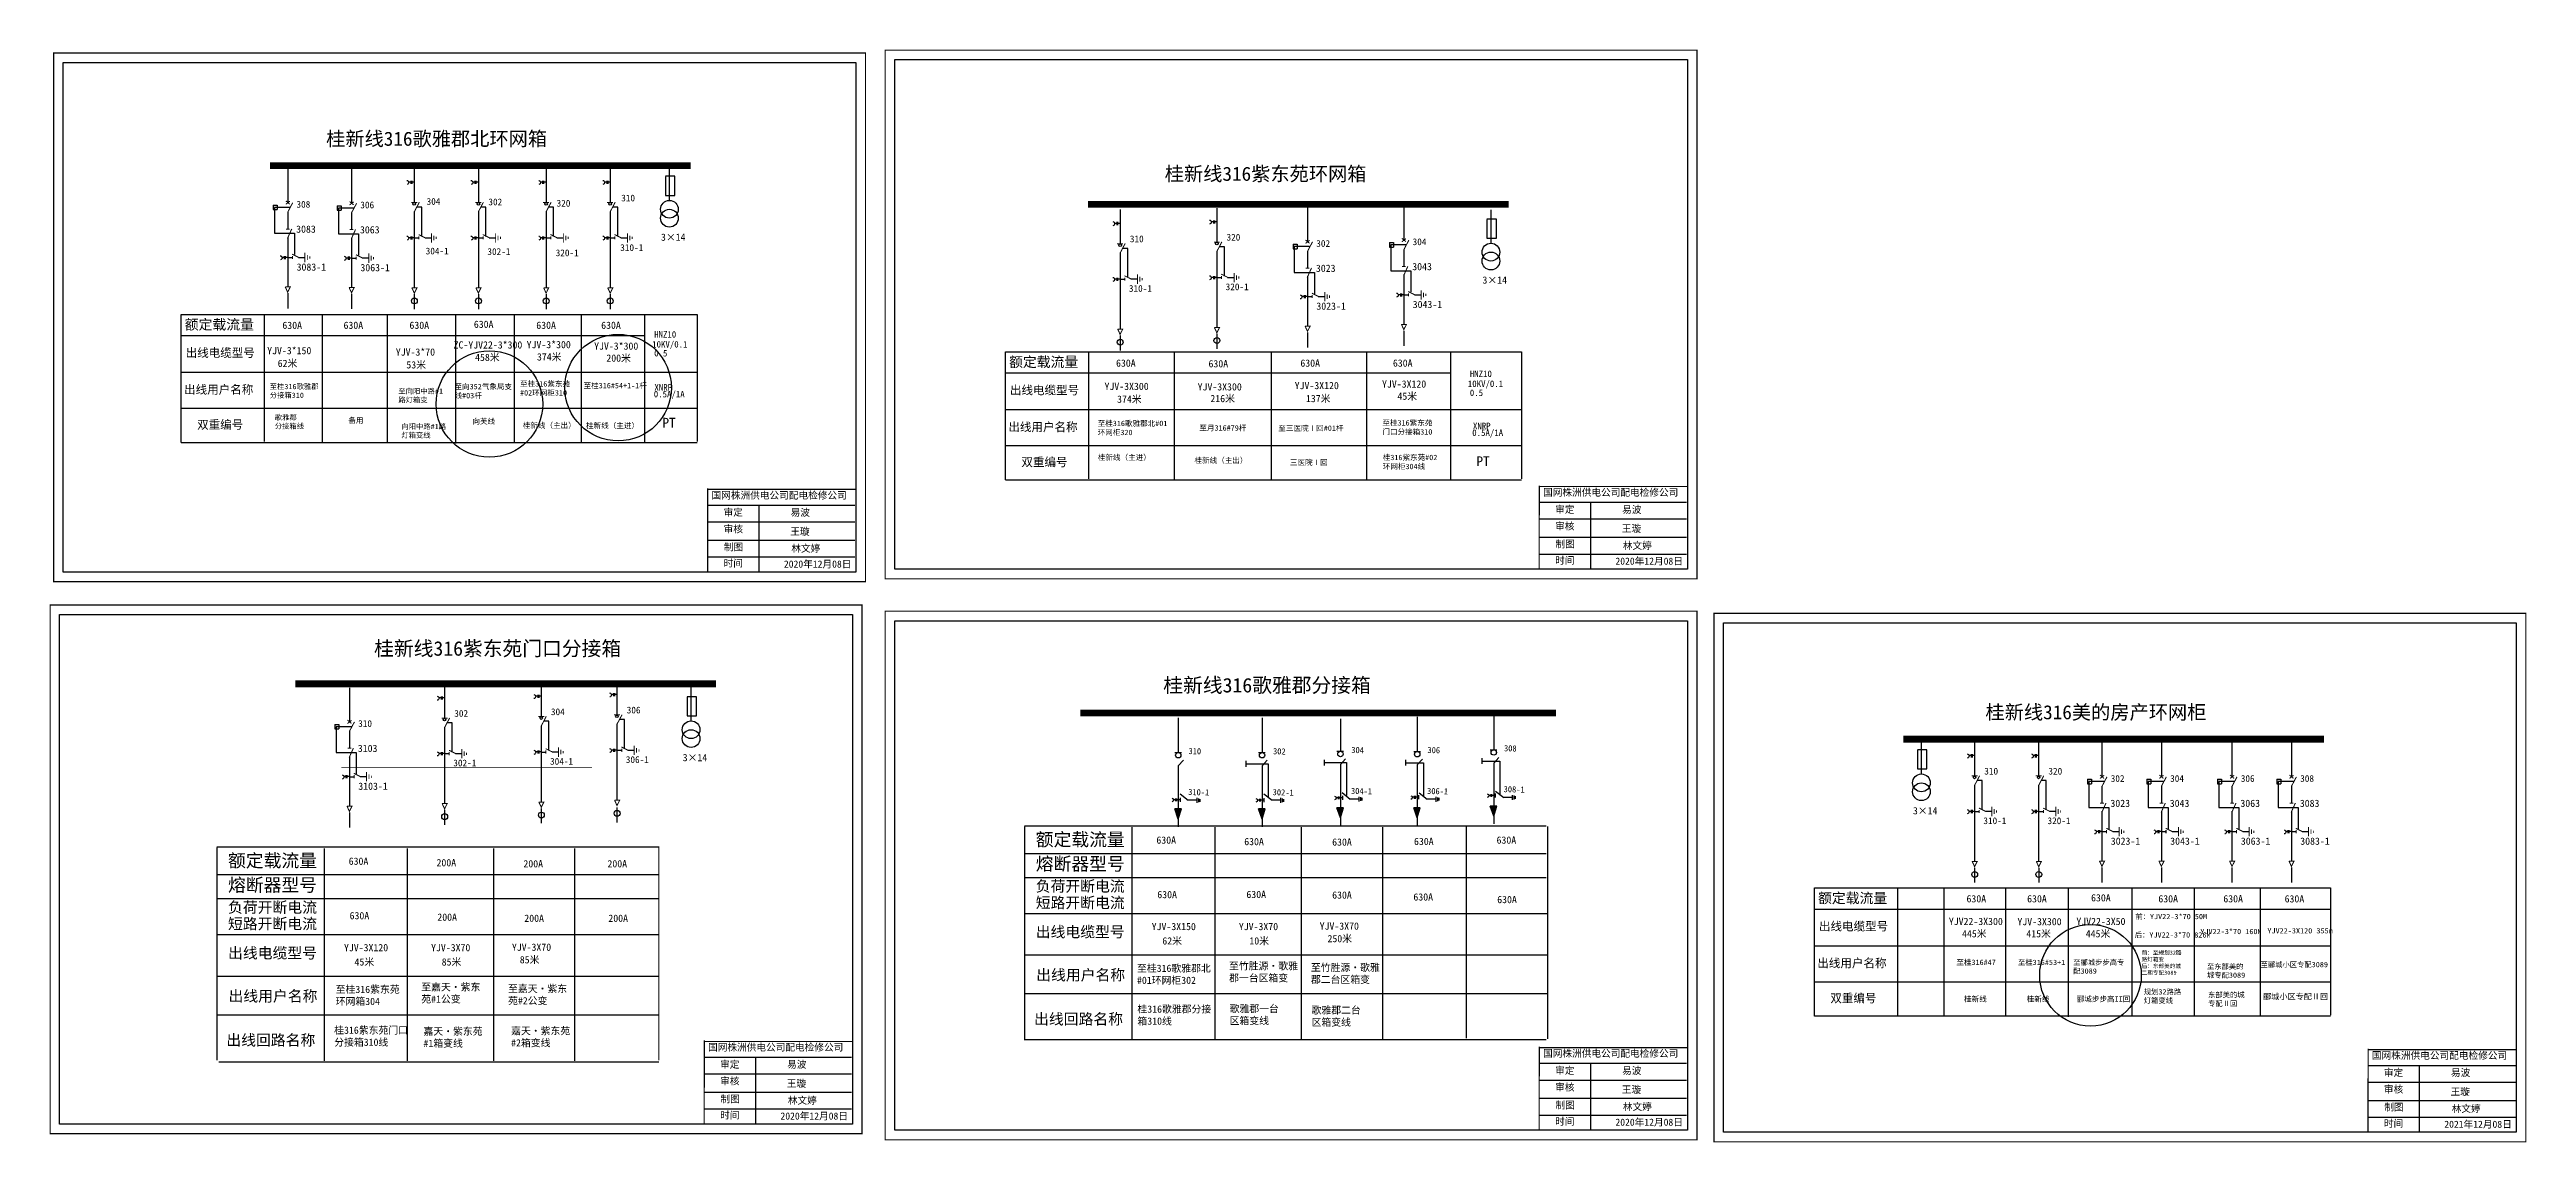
# Model space of a CAD drawing. Header units: millimetres. Extents: x 864 to 1246, y 1723 to 1892.
import ezdxf

# ---------------------------------------------------------------- set-up
doc = ezdxf.new("R2010")
doc.units = ezdxf.units.MM
doc.linetypes.add('ACAD_ISO02W100', pattern=[15, 12, -3])
doc.linetypes.add('CENTER', pattern=[50.8, 31.75, -6.35, 6.35, -6.35])
doc.layers.add('2', color=7, linetype='Continuous')
doc.styles.add('_txtstyle_20.00_0_0', font='simsun.ttc', dxfattribs={"height": 20})
doc.styles.add('_txtstyle_24.89_0_0', font='simsun.ttc', dxfattribs={"height": 24.88541})
doc.styles.add('HZ', font='')
doc.styles.add('字体', font='simkai_0.ttf', dxfattribs={"height": 2.5})
doc.styles.add('楷体_GB2312_txtstyle_1.09_0_0', font='simkai_0.ttf', dxfattribs={"height": 1.0944})
doc.styles.get('HZ').set_extended_font_data('SimSun')

msp = doc.modelspace()

# ---------------------------------------------------------------- texts
for s, height, p in [('308', 1.045, (901.68, 1867.71)), ('306', 1.045, (911.55, 1867.62)), ('304', 1.045, (921.79, 1868.16)), ('302', 1.045, (931.34, 1868.09)), ('320', 1.045, (941.88, 1867.88)), ('310', 1.045, (951.87, 1868.69)), ('3083', 1.115, (901.63, 1863.85)), ('3063', 1.115, (911.49, 1863.75)), ('304-1', 1.045, (921.65, 1860.5)), ('302-1', 1.045, (931.19, 1860.42)), ('320-1', 1.045, (941.74, 1860.22)), ('310-1', 1.045, (951.72, 1861.03)), ('310', 1.045, (1030.48, 1862.38)), ('320', 1.045, (1045.42, 1862.63)), ('302', 1.045, (1059.29, 1861.67)), ('304', 1.045, (1074.18, 1861.93)), ('3083-1', 1.115, (901.7, 1857.99)), ('3063-1', 1.115, (911.56, 1857.9)), ('3023', 1.115, (1059.23, 1857.8)), ('3043', 1.115, (1074.12, 1858.06)), ('310-1', 1.045, (1030.33, 1854.72)), ('320-1', 1.045, (1045.28, 1854.97)), ('3023-1', 1.115, (1059.3, 1851.95)), ('3043-1', 1.115, (1074.19, 1852.21)), ('10KV/0.1', 1.003, (956.65, 1846.11)), ('0.5', 1.003, (956.96, 1844.73)), ('HNZ10', 1.003, (956.96, 1847.64)), ('HNZ10', 1.003, (1083.02, 1841.54)), ('0.5A/1A', 1.003, (956.9, 1838.4)), ('XNRP', 1.003, (957, 1839.45)), ('10KV/0.1', 1.003, (1082.71, 1840.01)), ('0.5', 1.003, (1083.02, 1838.62)), ('XNRP', 1.003, (1083.5, 1833.49)), ('0.5A/1A', 1.003, (1083.39, 1832.44)), ('310', 1.045, (911.22, 1787.47)), ('302', 1.045, (926.07, 1789.04)), ('304', 1.045, (941.01, 1789.29)), ('306', 1.045, (952.72, 1789.56)), ('3103', 1.115, (911.16, 1783.6)), ('302-1', 1.045, (925.92, 1781.38)), ('304-1', 1.045, (940.87, 1781.63)), ('306-1', 1.045, (952.58, 1781.9)), ('3103-1', 1.115, (911.23, 1777.75))]:
    msp.add_text(s, height=height).set_placement(p)
at = {"style": 'HZ'}
for s, height, p in [('额定载流量', 1.568, (884.41, 1848.88)), ('出线电缆型号', 1.307, (884.55, 1844.64)), ('额定载流量', 1.568, (1011.8, 1843.1)), ('出线用户名称', 1.307, (884.31, 1838.95)), ('出线电缆型号', 1.307, (1011.94, 1838.86)), ('双重编号', 1.307, (886.32, 1833.53)), ('PT', 1.505, (958.24, 1833.74)), ('出线用户名称', 1.307, (1011.7, 1833.17)), ('双重编号', 1.307, (1013.71, 1827.75)), ('PT', 1.505, (1084.04, 1827.78)), ('额定载流量', 1.568, (1136.83, 1760.24)), ('出线电缆型号', 1.307, (1136.97, 1756)), ('出线用户名称', 1.307, (1136.72, 1750.31)), ('双重编号', 1.307, (1138.73, 1744.89))]:
    msp.add_text(s, height=height, dxfattribs=at).set_placement(p)
at = {"linetype": 'Continuous'}
for s, height, p in [('310', 1.045, (1162.53, 1780.11)), ('320', 1.045, (1172.44, 1780.11)), ('3023', 1.115, (1182.02, 1775.11)), ('302', 1.045, (1182.07, 1778.98)), ('3043', 1.115, (1191.19, 1775.11)), ('304', 1.045, (1191.25, 1778.98)), ('3063', 1.115, (1202.11, 1775.11)), ('306', 1.045, (1202.17, 1778.98)), ('3083', 1.115, (1211.29, 1775.11)), ('308', 1.045, (1211.35, 1778.98)), ('310-1', 1.045, (1162.39, 1772.45)), ('320-1', 1.045, (1172.3, 1772.45)), ('3023-1', 1.115, (1182.08, 1769.26)), ('3043-1', 1.115, (1191.26, 1769.26)), ('3063-1', 1.115, (1202.18, 1769.26)), ('3083-1', 1.115, (1211.36, 1769.26))]:
    msp.add_text(s, height=height, dxfattribs=at).set_placement(p)
at = {"color": 0, "style": 'HZ'}
for s, height, p in [('额定载流量', 2.016, (1015.93, 1769.07)), ('额定载流量', 2.016, (891.1, 1765.81)), ('熔断器型号', 2.016, (1015.93, 1765.3)), ('熔断器型号', 2.016, (891.1, 1762.04)), ('短路开断电流', 1.68, (1015.93, 1759.47)), ('负荷开断电流', 1.68, (1015.93, 1762.02)), ('短路开断电流', 1.68, (891.1, 1756.21)), ('负荷开断电流', 1.68, (891.1, 1758.76)), ('出线电缆型号', 1.68, (891.1, 1751.7)), ('出线电缆型号', 1.68, (1015.93, 1754.96)), ('出线用户名称', 1.68, (1016, 1748.3)), ('出线用户名称', 1.68, (891.17, 1745.04)), ('出线回路名称', 1.68, (1015.67, 1741.49)), ('出线回路名称', 1.68, (890.84, 1738.23))]:
    msp.add_text(s, height=height, dxfattribs=at).set_placement(p)
at = {"color": 0, "linetype": 'Continuous', "attachment_point": 1}
for s, insert, char_height, width in [('{\\fSimSun|b0|i0|c134|p2;3×14}', (958.01, 1863.72), 1.115, 10.3456), ('{\\fSimSun|b0|i0|c134|p2;3×14}', (1084.97, 1857.1), 1.115, 10.3456), ('{\\fSimSun|b0|i0|c134|p2;630A}', (899.5, 1850.1), 1.115, 10.3456), ('{\\fSimSun|b0|i0|c134|p2;630A}', (908.95, 1850.11), 1.115, 10.3456), ('{\\fSimSun|b0|i0|c134|p2;630A}', (919.14, 1850.11), 1.115, 10.3456), ('{\\fSimSun|b0|i0|c134|p2;630A}', (929.09, 1850.26), 1.115, 10.3456), ('{\\fSimSun|b0|i0|c134|p2;630A}', (938.74, 1850.11), 1.115, 10.3456), ('{\\fSimSun|b0|i0|c134|p2;630A}', (948.77, 1850.11), 1.115, 10.3456), ('{\\fSimSun|b0|i0|c134|p2;YJV-3*150}', (897.15, 1846.19), 1.115, 10.3456), ('{\\fSimSun|b0|i0|c134|p2;YJV-3*70}', (917.03, 1845.97), 1.115, 10.3456), ('{\\fSimSun|b0|i0|c134|p2;ZC-YJV22-3*300}', (925.96, 1847.07), 1.115, 8.3307), ('{\\fSimSun|b0|i0|c134|p2;458米}', (929.28, 1845.15), 1.115, 10.3456), ('{\\fSimSun|b0|i0|c134|p2;YJV-3*300}', (937.25, 1847.12), 1.115, 10.3456), ('{\\fSimSun|b0|i0|c134|p2;374米}', (938.84, 1845.22), 1.115, 10.3456), ('{\\fSimSun|b0|i0|c134|p2;YJV-3*300}', (947.68, 1846.89), 1.115, 4.6429), ('{\\fSimSun|b0|i0|c134|p2;200米}', (949.57, 1845.03), 1.115, 10.3456), ('{\\fSimSun|b0|i0|c134|p2;62米}', (898.78, 1844.22), 1.115, 7.8538), ('{\\fSimSun|b0|i0|c134|p2;53米}', (918.66, 1843.99), 1.115, 7.8538), ('{\\fSimSun|b0|i0|c134|p2;630A}', (1028.34, 1844.26), 1.115, 10.3456), ('{\\fSimSun|b0|i0|c134|p2;630A}', (1042.63, 1844.16), 1.115, 10.3456), ('{\\fSimSun|b0|i0|c134|p2;630A}', (1056.83, 1844.26), 1.115, 10.3456), ('{\\fSimSun|b0|i0|c134|p2;630A}', (1071.13, 1844.26), 1.115, 10.3456), ('{\\fSimSun|b0|i0|c134|p2;\\H0.7233x;至桂316歌雅郡\\P分接箱310}', (897.55, 1840.48), 1.115, 17.1713), ('{\\fSimSun|b0|i0|c134|p2;\\H0.7233x;至向阳中路#1\\P路灯箱变}', (917.43, 1839.78), 1.115, 17.1713), ('{\\fSimSun|b0|i0|c134|p2;YJV-3X300}', (1026.56, 1840.67), 1.115, 10.3456), ('{\\fSimSun|b0|i0|c134|p2;374米}', (1028.5, 1838.69), 1.115, 10.3456), ('{\\fSimSun|b0|i0|c134|p2;YJV-3X300}', (1040.95, 1840.59), 1.115, 10.3456), ('{\\fSimSun|b0|i0|c134|p2;216米}', (1042.92, 1838.78), 1.115, 10.3456), ('{\\fSimSun|b0|i0|c134|p2;YJV-3X120}', (1055.95, 1840.79), 1.115, 10.3456), ('{\\fSimSun|b0|i0|c134|p2;137米}', (1057.69, 1838.78), 1.115, 10.3456), ('{\\fSimSun|b0|i0|c134|p2;YJV-3X120}', (1069.45, 1841.03), 1.115, 10.3456), ('{\\fSimSun|b0|i0|c134|p2;45米}', (1071.83, 1839.14), 1.115, 10.3456), ('{\\fSimSun|b0|i0|c134|p2;\\H0.7233x;歌雅郡\\P分接箱线}', (898.33, 1835.72), 1.115, 17.1713), ('{\\fSimSun|b0|i0|c134|p2;\\H0.7233x;向阳中路#1路\\P灯箱变线}', (917.89, 1834.31), 1.115, 17.1713), ('{\\fSimSun|b0|i0|c134|p2;3×14}', (961.37, 1783.29), 1.115, 10.3456), ('{\\fSimSun|b0|i0|c134|p2;3×14}', (1151.5, 1775.08), 1.115, 10.3456), ('{\\fSimSun|b0|i0|c134|p2;630A}', (1034.58, 1770.54), 1.115, 10.3456), ('{\\fSimSun|b0|i0|c134|p2;630A}', (1048.15, 1770.31), 1.115, 10.3456), ('{\\fSimSun|b0|i0|c134|p2;630A}', (1061.74, 1770.24), 1.115, 10.3456), ('{\\fSimSun|b0|i0|c134|p2;630A}', (1074.39, 1770.34), 1.115, 10.3456), ('{\\fSimSun|b0|i0|c134|p2;630A}', (1087.15, 1770.54), 1.115, 10.3456), ('{\\fSimSun|b0|i0|c134|p2;630A}', (909.75, 1767.28), 1.115, 10.3456), ('{\\fSimSun|b0|i0|c134|p2;200A}', (923.32, 1767.05), 1.115, 10.3456), ('{\\fSimSun|b0|i0|c134|p2;200A}', (936.75, 1766.88), 1.115, 10.3456), ('{\\fSimSun|b0|i0|c134|p2;200A}', (949.74, 1766.88), 1.115, 10.3456), ('{\\fSimSun|b0|i0|c134|p2;630A}', (1034.72, 1762.12), 1.115, 10.3456), ('{\\fSimSun|b0|i0|c134|p2;630A}', (1048.49, 1762.14), 1.115, 10.3456), ('{\\fSimSun|b0|i0|c134|p2;630A}', (1061.74, 1762.05), 1.115, 10.3456), ('{\\fSimSun|b0|i0|c134|p2;630A}', (1074.3, 1761.75), 1.115, 10.3456), ('{\\fSimSun|b0|i0|c134|p2;630A}', (1087.25, 1761.35), 1.115, 10.3456), ('{\\fSimSun|b0|i0|c134|p2;630A}', (1159.78, 1761.47), 1.115, 10.3456), ('{\\fSimSun|b0|i0|c134|p2;630A}', (1169.15, 1761.47), 1.115, 10.3456), ('{\\fSimSun|b0|i0|c134|p2;630A}', (1179.03, 1761.62), 1.115, 10.3456), ('{\\fSimSun|b0|i0|c134|p2;630A}', (1189.43, 1761.47), 1.115, 10.3456), ('{\\fSimSun|b0|i0|c134|p2;630A}', (1199.47, 1761.47), 1.115, 10.3456), ('{\\fSimSun|b0|i0|c134|p2;630A}', (1208.94, 1761.46), 1.115, 10.3456), ('{\\fSimSun|b0|i0|c134|p2;630A}', (909.89, 1758.86), 1.115, 10.3456), ('{\\fSimSun|b0|i0|c134|p2;200A}', (923.45, 1758.63), 1.115, 10.3456), ('{\\fSimSun|b0|i0|c134|p2;200A}', (936.89, 1758.46), 1.115, 10.3456), ('{\\fSimSun|b0|i0|c134|p2;200A}', (949.88, 1758.46), 1.115, 10.3456), ('{\\fSimSun|b0|i0|c134|p2;YJV-3X150}', (1033.85, 1757.18), 1.115, 10.3456), ('{\\fSimSun|b0|i0|c134|p2;YJV-3X70}', (1047.32, 1757.18), 1.115, 7.8538), ('{\\fSimSun|b0|i0|c134|p2;YJV-3X70}', (1059.81, 1757.25), 1.115, 7.8538), ('{\\fSimSun|b0|i0|c134|p2;YJV22-3X300}', (1157.05, 1757.97), 1.115, 10.3456), ('{\\fSimSun|b0|i0|c134|p2;YJV-3X300}', (1167.65, 1757.94), 1.115, 10.3456), ('{\\fSimSun|b0|i0|c134|p2;YJV22-3X50}', (1176.76, 1757.97), 1.115, 10.3456), ('{\\fSimSun|b0|i0|c134|p2;YJV-3X120}', (909.02, 1753.92), 1.115, 10.3456), ('{\\fSimSun|b0|i0|c134|p2;YJV-3X70}', (922.48, 1753.92), 1.115, 7.8538), ('{\\fSimSun|b0|i0|c134|p2;YJV-3X70}', (934.97, 1753.99), 1.115, 7.8538), ('{\\fSimSun|b0|i0|c134|p2;62米}', (1035.49, 1754.96), 1.115, 7.8538), ('{\\fSimSun|b0|i0|c134|p2;10米}', (1048.95, 1754.96), 1.115, 7.8538), ('{\\fSimSun|b0|i0|c134|p2;250米}', (1061.02, 1755.31), 1.115, 7.8538), ('{\\fSimSun|b0|i0|c134|p2;445米}', (1159.09, 1756.07), 1.115, 10.3456), ('{\\fSimSun|b0|i0|c134|p2;415米}', (1169.03, 1756.07), 1.115, 10.3456), ('{\\fSimSun|b0|i0|c134|p2;445米}', (1178.21, 1756.07), 1.115, 10.3456), ('{\\fSimSun|b0|i0|c134|p2;45米}', (910.65, 1751.71), 1.115, 7.8538), ('{\\fSimSun|b0|i0|c134|p2;85米}', (924.12, 1751.71), 1.115, 7.8538), ('{\\fSimSun|b0|i0|c134|p2;85米}', (936.19, 1752.05), 1.115, 7.8538), ('{\\fSimSun|b0|i0|c134|p2;至桂316歌雅郡北\\P#01环网柜302}', (1031.58, 1750.73), 1.115, 17.1713), ('{\\fSimSun|b0|i0|c134|p2;至竹胜源·歌雅\\P郡一台区箱变}', (1045.81, 1751.09), 1.115, 17.673), ('{\\fSimSun|b0|i0|c134|p2;至竹胜源·歌雅\\P郡二台区箱变}', (1058.46, 1750.85), 1.115, 17.673), ('{\\fSimSun|b0|i0|c134|p2;\\H0.7233x;至桂316#53+1}', (1167.74, 1751.49), 1.115, 17.1713), ('{\\fSimSun|b0|i0|c134|p2;\\H0.7233x;至郦城步步高专配3089}', (1176.27, 1751.49), 1.115, 8.7756), ('{\\fSimSun|b0|i0|c134|p2;前：至规划32路路灯箱变\\P后：东部美的城二期专配3089}', (1186.84, 1752.9), 0.6204, 6.3316), ('{\\fSimSun|b0|i0|c134|p2;至桂316紫东苑\\P环网箱304}', (907.74, 1747.47), 1.115, 11.6028), ('{\\fSimSun|b0|i0|c134|p2;至嘉天·紫东苑#1公变}', (920.97, 1747.83), 1.115, 9.7346), ('{\\fSimSun|b0|i0|c134|p2;至嘉天·紫东苑#2公变}', (934.38, 1747.57), 1.115, 9.7346), ('{\\fSimSun|b0|i0|c134|p2;\\H0.7233x;规划32路路灯箱变线}', (1187.18, 1746.93), 1.115, 6.7691), ('{\\fSimSun|b0|i0|c134|p2;桂316歌雅郡分接箱310线}', (1031.65, 1744.42), 1.115, 12.3666), ('{\\fSimSun|b0|i0|c134|p2;歌雅郡一台\\P区箱变线}', (1045.9, 1744.48), 1.115, 17.673), ('{\\fSimSun|b0|i0|c134|p2;歌雅郡二台\\P区箱变线}', (1058.56, 1744.25), 1.115, 17.673), ('{\\fSimSun|b0|i0|c134|p2;桂316紫东苑门口分接箱310线}', (907.51, 1741.16), 1.115, 12.3666), ('{\\fSimSun|b0|i0|c134|p2;嘉天·紫东苑#1箱变线}', (921.31, 1740.99), 1.115, 9.7346), ('{\\fSimSun|b0|i0|c134|p2;嘉天·紫东苑#2箱变线}', (934.85, 1741.06), 1.115, 9.7346)]:
    msp.add_mtext(s, dxfattribs=dict(at, insert=insert, char_height=char_height, width=width))
at = {"linetype": 'Continuous', "char_height": 0.8362, "attachment_point": 1, "style": '字体'}
for s, insert, width in [('{\\fSimSun|b0|i0|c134|p2;至向352气象局支线#03杆}', (926.1, 1840.49), 9.435), ('{\\fSimSun|b0|i0|c134|p2;至桂316紫东苑\\P#02环网柜310}', (936.23, 1840.92), 8.6096), ('{\\fSimSun|b0|i0|c134|p2;至桂316#54+1-1杆}', (946.05, 1840.64), 9.435), ('{\\fSimSun|b0|i0|c134|p2;备用}', (909.69, 1835.26), 8.6096), ('{\\fSimSun|b0|i0|c134|p2;向芙线}', (928.86, 1835.13), 8.6096), ('{\\fSimSun|b0|i0|c134|p2;桂新线（主出）}', (936.65, 1834.49), 8.3061), ('{\\fSimSun|b0|i0|c134|p2;桂新线（主进）}', (946.43, 1834.46), 8.3061), ('{\\fSimSun|b0|i0|c134|p2;至桂316歌雅郡北#01环网柜320}', (1025.5, 1834.8), 11.2708), ('{\\fSimSun|b0|i0|c134|p2;至月316#79杆}', (1041.22, 1834.1), 11.2708), ('{\\fSimSun|b0|i0|c134|p2;至三医院Ⅰ回#01杆}', (1053.42, 1834.06), 13.5672), ('{\\fSimSun|b0|i0|c134|p2;至桂316紫东苑\\P门口分接箱310}', (1069.5, 1834.89), 8.8371), ('{\\fSimSun|b0|i0|c134|p2;桂新线（主进）}', (1025.52, 1829.54), 11.2708), ('{\\fSimSun|b0|i0|c134|p2;桂新线（主出）}', (1040.46, 1829.08), 11.2708), ('{\\fSimSun|b0|i0|c134|p2;三医院Ⅰ回}', (1055.21, 1828.77), 11.2708), ('{\\fSimSun|b0|i0|c134|p2;桂316紫东苑#02环网柜304线}', (1069.56, 1829.54), 8.8371), ('{\\fSimSun|b0|i0|c134|p2;至桂316#47}', (1158.21, 1751.51), 8.6096), ('{\\fSimSun|b0|i0|c134|p2;桂新线}', (1159.4, 1745.84), 8.3061), ('{\\fSimSun|b0|i0|c134|p2;桂新线}', (1169.08, 1745.84), 8.3061), ('{\\fSimSun|b0|i0|c134|p2;郦城步步高II回}', (1176.82, 1745.84), 8.3061)]:
    msp.add_mtext(s, dxfattribs=dict(at, insert=insert, width=width))
at = {"color": 0, "linetype": 'Continuous', "attachment_point": 1, "style": '字体'}
for s, insert, char_height, width in [('国网株洲供电公司配电检修公司', (965.83, 1823.82), 1.0944, 29.9201), ('国网株洲供电公司配电检修公司', (1094.34, 1824.27), 1.0944, 29.9201), ('\\f\uffbfﾬￌﾣﾤ_GB2312|b0|i0|c134|p49;审定', (967.69, 1821.19), 1.0944, 8.5588), ('\\f\uffbfﾬￌﾣﾤ_GB2312|b0|i0|c134|p49;审核', (967.69, 1818.61), 1.0944, 8.5588), ('王璇', (978, 1818.23), 1.094, 8.5588), ('易波', (978.05, 1821.17), 1.094, 8.5588), ('\\f\uffbfﾬￌﾣﾤ_GB2312|b0|i0|c134|p49;审定', (1096.2, 1821.63), 1.0944, 8.5588), ('\\f\uffbfﾬￌﾣﾤ_GB2312|b0|i0|c134|p49;审核', (1096.2, 1819.05), 1.0944, 8.5588), ('王璇', (1106.51, 1818.68), 1.094, 8.5588), ('易波', (1106.56, 1821.61), 1.094, 8.5588), ('\\f\uffbfﾬￌﾣﾤ_GB2312|b0|i0|c134|p49;制图', (967.74, 1815.83), 1.0944, 8.5588), ('林文婷', (978.16, 1815.6), 1.094, 8.5588), ('\\f\uffbfﾬￌﾣﾤ_GB2312|b0|i0|c134|p49;制图', (1096.25, 1816.27), 1.0944, 8.5588), ('林文婷', (1106.67, 1816.04), 1.094, 8.5588), ('\\f\uffbfﾬￌﾣﾤ_GB2312|b0|i0|c134|p49;时间', (967.69, 1813.32), 1.0944, 8.5588), ('\\f\uffbfﾬￌﾣﾤ_GB2312|b0|i0|c134|p49;时间', (1096.2, 1813.76), 1.0944, 8.5588), ('国网株洲供电公司配电检修公司', (965.29, 1738.51), 1.0944, 29.9201), ('\\f\uffbfﾬￌﾣﾤ_GB2312|b0|i0|c134|p49;审定', (967.15, 1735.87), 1.0944, 8.5588), ('易波', (977.51, 1735.86), 1.094, 8.5588), ('国网株洲供电公司配电检修公司', (1094.34, 1737.56), 1.0944, 29.9201), ('\\f\uffbfﾬￌﾣﾤ_GB2312|b0|i0|c134|p49;审定', (1096.2, 1734.92), 1.0944, 8.5588), ('易波', (1106.56, 1734.9), 1.094, 8.5588), ('国网株洲供电公司配电检修公司', (1222.43, 1737.24), 1.0944, 29.9201), ('\\f\uffbfﾬￌﾣﾤ_GB2312|b0|i0|c134|p49;审定', (1224.29, 1734.6), 1.0944, 8.5588), ('易波', (1234.65, 1734.59), 1.094, 8.5588), ('\\f\uffbfﾬￌﾣﾤ_GB2312|b0|i0|c134|p49;审核', (967.15, 1733.3), 1.0944, 8.5588), ('\\f\uffbfﾬￌﾣﾤ_GB2312|b0|i0|c134|p49;制图', (967.21, 1730.52), 1.0944, 8.5588), ('王璇', (977.46, 1732.92), 1.094, 8.5588), ('林文婷', (977.62, 1730.29), 1.094, 8.5588), ('\\f\uffbfﾬￌﾣﾤ_GB2312|b0|i0|c134|p49;审核', (1096.2, 1732.34), 1.0944, 8.5588), ('王璇', (1106.51, 1731.97), 1.094, 8.5588), ('\\f\uffbfﾬￌﾣﾤ_GB2312|b0|i0|c134|p49;审核', (1224.29, 1732.03), 1.0944, 8.5588), ('王璇', (1234.6, 1731.65), 1.094, 8.5588), ('\\f\uffbfﾬￌﾣﾤ_GB2312|b0|i0|c134|p49;时间', (967.15, 1728.01), 1.0944, 8.5588), ('\\f\uffbfﾬￌﾣﾤ_GB2312|b0|i0|c134|p49;制图', (1096.25, 1729.56), 1.0944, 8.5588), ('\\f\uffbfﾬￌﾣﾤ_GB2312|b0|i0|c134|p49;时间', (1096.2, 1727.05), 1.0944, 8.5588), ('林文婷', (1106.67, 1729.33), 1.094, 8.5588), ('\\f\uffbfﾬￌﾣﾤ_GB2312|b0|i0|c134|p49;制图', (1224.35, 1729.25), 1.0944, 8.5588), ('\\f\uffbfﾬￌﾣﾤ_GB2312|b0|i0|c134|p49;时间', (1224.29, 1726.74), 1.0944, 8.5588), ('林文婷', (1234.76, 1729.02), 1.094, 8.5588)]:
    msp.add_mtext(s, dxfattribs=dict(at, insert=insert, char_height=char_height, width=width))
at = {"color": 7, "linetype": 'Continuous', "attachment_point": 1}
for s, insert, char_height, width, style in [('2020年12月08日', (977.01, 1813.19), 1.0944, 16.0081, '楷体_GB2312_txtstyle_1.09_0_0'), ('2020年12月08日', (1105.52, 1813.64), 1.0944, 16.0081, '楷体_GB2312_txtstyle_1.09_0_0'), ('{\\fSimSun|b0|i0|c134|p2;\\H0.7233x;前：YJV22-3*70 50M}', (1185.87, 1758.57), 1.115, 11.0108, '_txtstyle_24.89_0_0'), ('{\\fSimSun|b0|i0|c134|p2;\\H0.7233x;后：YJV22-3*70 826M}', (1185.78, 1755.73), 1.115, 11.0108, '_txtstyle_24.89_0_0'), ('{\\fSimSun|b0|i0|c134|p2;\\H0.7233x;YJV22-3*70 160M}', (1195.92, 1756.26), 1.115, 11.0108, '_txtstyle_24.89_0_0'), ('{\\fSimSun|b0|i0|c134|p2;YJV22-3X120 355m}', (1206.28, 1756.37), 0.8065, 11.0108, '_txtstyle_24.89_0_0'), ('{\\fSimSun|b0|i0|c134|p2;\\H0.7233x;至东部美的城专配3089}', (1196.94, 1750.86), 1.115, 6.628, '_txtstyle_24.89_0_0'), ('{\\fSimSun|b0|i0|c134|p2;\\H0.7233x;至郦城小区专配3089}', (1205.22, 1751.14), 1.115, 11.8882, '_txtstyle_24.89_0_0'), ('{\\fSimSun|b0|i0|c134|p2;\\H0.7233x;东部美的城专配Ⅱ回}', (1197.11, 1746.47), 1.115, 6.3316, '_txtstyle_24.89_0_0'), ('2020年12月08日', (976.48, 1727.88), 1.0944, 16.0081, '楷体_GB2312_txtstyle_1.09_0_0'), ('2020年12月08日', (1105.52, 1726.93), 1.0944, 16.0081, '楷体_GB2312_txtstyle_1.09_0_0'), ('2021年12月08日', (1233.62, 1726.61), 1.0944, 16.0081, '楷体_GB2312_txtstyle_1.09_0_0')]:
    msp.add_mtext(s, dxfattribs=dict(at, insert=insert, char_height=char_height, width=width, style=style))
at = {"char_height": 1.414, "width": 196.6049, "attachment_point": 1}
for s, insert in [('{\\fSimSun|b0|i0|c134|p2;\\H1.584x;桂新线316紫东苑门口分接箱}', (913.68, 1800.72)), ('{\\fSimSun|b0|i0|c134|p2;\\H1.584x;桂新线316歌雅郡分接箱}', (1035.65, 1795.04))]:
    msp.add_mtext(s, dxfattribs=dict(at, insert=insert))
at = {"char_height": 0.2384, "width": 94.5267, "attachment_point": 1, "rotation": 358.5424}
for s, insert in [('{\\fSimSun|b0|i0|c134|p2;\\P\\H4x;310}', (1039.57, 1784.63)), ('{\\fKaiTi_GB2312|b0|i0|c134|p49;\\P\\fSimSun|b0|i0|c134|p2;\\H4x;302}', (1052.63, 1784.6)), ('{\\fKaiTi_GB2312|b0|i0|c134|p49;\\P\\fSimSun|b0|i0|c134|p2;\\H4x;304}', (1064.73, 1784.8)), ('{\\fKaiTi_GB2312|b0|i0|c134|p49;\\P\\fSimSun|b0|i0|c134|p2;\\H4x;306}', (1076.5, 1784.79)), ('{\\fKaiTi_GB2312|b0|i0|c134|p49;\\P\\fSimSun|b0|i0|c134|p2;\\H4x;308}', (1088.33, 1785.06)), ('{\\fKaiTi_GB2312|b0|i0|c134|p49;\\P\\fSimSun|b0|i0|c134|p2;\\H4x;310-1}', (1039.52, 1778.3)), ('{\\fKaiTi_GB2312|b0|i0|c134|p49;\\P\\fSimSun|b0|i0|c134|p2;\\H4x;302-1}', (1052.57, 1778.27)), ('{\\fKaiTi_GB2312|b0|i0|c134|p49;\\P\\fSimSun|b0|i0|c134|p2;\\H4x;304-1}', (1064.68, 1778.47)), ('{\\fKaiTi_GB2312|b0|i0|c134|p49;\\P\\fSimSun|b0|i0|c134|p2;\\H4x;306-1}', (1076.44, 1778.46)), ('{\\fKaiTi_GB2312|b0|i0|c134|p49;\\P\\fSimSun|b0|i0|c134|p2;\\H4x;308-1}', (1088.27, 1778.74))]:
    msp.add_mtext(s, dxfattribs=dict(at, insert=insert))
at = {"color": 7, "linetype": 'Continuous', "lineweight": 0, "ltscale": 11.491847, "insert": (1205.63, 1746.25), "char_height": 0.896, "attachment_point": 1, "style": '_txtstyle_20.00_0_0'}
msp.add_mtext('郦城小区专配Ⅱ回', dxfattribs=at)
at = {"layer": '2', "color": 7, "char_height": 2.1776, "width": 46.2972, "attachment_point": 1, "style": '字体'}
for s, insert in [('{\\fSimSun|b0|i0|c134|p2;桂新线316歌雅郡北环网箱}', (906.26, 1879.47)), ('{\\fSimSun|b0|i0|c134|p2;桂新线316紫东苑环网箱}', (1035.87, 1874.05)), ('{\\fSimSun|b0|i0|c134|p2;桂新线316美的房产环网柜}', (1162.71, 1790.83))]:
    msp.add_mtext(s, dxfattribs=dict(at, insert=insert))

# ---------------------------------------------------------------- blocks, each defined once
blk = doc.blocks.new('JD')
for points in [[(-2, 0.2), (-2, -0.2), (2, 0.2), (2, -0.2)], [(1, -1.2), (1, -0.8), (-1, -1.2), (-1, -0.8)], [(-0.5, -1.8), (-0.5, -2.2), (0.5, -1.8), (0.5, -2.2)]]:
    blk.add_trace(points)

# ---------------------------------------------------------------- hatches: boundary and pattern name
h = msp.add_hatch(color=256)
h.paths.add_polyline_path([(1037.96, 1774.79), (1037.43, 1774.79), (1037.96, 1773.24)])
h.paths.add_polyline_path([(1038.44, 1774.79), (1037.96, 1774.79), (1037.96, 1773.24)])
h = msp.add_hatch(color=256)
h.paths.add_polyline_path([(1050.91, 1774.79), (1050.38, 1774.79), (1050.91, 1773.24)])
h.paths.add_polyline_path([(1051.38, 1774.79), (1050.91, 1774.79), (1050.91, 1773.24)])
h = msp.add_hatch(color=256)
h.paths.add_polyline_path([(1063.02, 1774.99), (1062.48, 1774.99), (1063.02, 1773.44)])
h.paths.add_polyline_path([(1063.49, 1774.99), (1063.02, 1774.99), (1063.02, 1773.44)])
h = msp.add_hatch(color=256)
h.paths.add_polyline_path([(1074.89, 1774.96), (1074.36, 1774.96), (1074.89, 1773.41)])
h.paths.add_polyline_path([(1075.36, 1774.96), (1074.89, 1774.96), (1074.89, 1773.41)])
h = msp.add_hatch(color=256)
h.paths.add_polyline_path([(1086.72, 1775.23), (1086.18, 1775.23), (1086.72, 1773.68)])
h.paths.add_polyline_path([(1087.19, 1775.23), (1086.72, 1775.23), (1086.72, 1773.68)])

# ---------------------------------------------------------------- linework, layer by layer
for p, q in [((900.32, 1873.78), (900.32, 1868.48)), ((910.18, 1873.68), (910.18, 1868.38)), ((919.88, 1873.8), (919.88, 1868.55)), ((929.79, 1873.8), (929.79, 1868.55)), ((940.25, 1873.8), (940.25, 1868.55)), ((950.16, 1873.8), (950.16, 1868.55)), ((960.16, 1872.57), (958.71, 1872.57)), ((958.71, 1872.54), (958.71, 1869.61)), ((959.29, 1874.03), (959.29, 1868.78)), ((960.16, 1869.61), (960.16, 1872.57)), ((898.09, 1868.11), (898.72, 1868.11)), ((898.09, 1868.11), (898.09, 1867.42)), ((898.72, 1868.11), (898.72, 1867.42)), ((958.71, 1869.61), (960.16, 1869.61)), ((898.09, 1867.42), (898.72, 1867.42)), ((900.32, 1867.05), (900.32, 1864.46)), ((907.95, 1868.02), (908.58, 1868.02)), ((907.95, 1868.02), (907.95, 1867.33)), ((907.95, 1867.33), (908.58, 1867.33)), ((908.58, 1868.02), (908.58, 1867.33)), ((910.18, 1866.96), (910.18, 1864.37)), ((919.88, 1867.12), (919.88, 1855.3)), ((929.79, 1867.12), (929.79, 1855.3)), ((940.25, 1867.12), (940.25, 1855.3)), ((950.16, 1867.12), (950.16, 1855.3)), ((1028.97, 1867.42), (1028.97, 1862.17)), ((1043.92, 1867.67), (1043.92, 1862.42)), ((1057.93, 1867.73), (1057.93, 1862.43)), ((1072.82, 1867.99), (1072.82, 1862.69)), ((1087.12, 1865.95), (1085.67, 1865.95)), ((1085.67, 1865.92), (1085.67, 1862.99)), ((1086.25, 1867.41), (1086.25, 1862.16)), ((1087.12, 1862.99), (1087.12, 1865.95)), ((900.32, 1863.17), (900.32, 1855.52)), ((910.18, 1863.07), (910.18, 1855.42)), ((919.88, 1863.05), (920.61, 1863.05)), ((921.55, 1863.07), (922.54, 1863.07)), ((929.79, 1863.05), (930.51, 1863.05)), ((931.46, 1863.07), (932.44, 1863.07)), ((940.25, 1863.05), (940.97, 1863.05)), ((941.92, 1863.07), (942.9, 1863.07)), ((950.16, 1863.05), (950.88, 1863.05)), ((951.83, 1863.07), (952.81, 1863.07)), ((1028.97, 1860.75), (1028.97, 1848.93)), ((1043.92, 1861), (1043.92, 1849.18)), ((1055.7, 1862.07), (1055.7, 1861.37)), ((1055.7, 1862.07), (1056.32, 1862.07)), ((1055.7, 1861.37), (1056.32, 1861.37)), ((1056.32, 1862.07), (1056.32, 1861.37)), ((1057.93, 1861.01), (1057.93, 1858.42)), ((1070.59, 1862.33), (1070.59, 1861.64)), ((1070.59, 1862.33), (1071.21, 1862.33)), ((1070.59, 1861.64), (1071.21, 1861.64)), ((1071.21, 1862.33), (1071.21, 1861.64)), ((1072.82, 1861.27), (1072.82, 1858.68)), ((1085.67, 1862.99), (1087.12, 1862.99)), ((900.32, 1860.02), (901.04, 1860.02)), ((901.99, 1860.04), (902.97, 1860.04)), ((910.18, 1859.93), (910.91, 1859.93)), ((911.85, 1859.95), (912.84, 1859.95)), ((1028.97, 1856.68), (1029.69, 1856.68)), ((1030.64, 1856.7), (1031.62, 1856.7)), ((1043.92, 1856.93), (1044.64, 1856.93)), ((1045.59, 1856.95), (1046.57, 1856.95)), ((1057.93, 1857.12), (1057.93, 1849.47)), ((1072.82, 1857.38), (1072.82, 1849.73)), ((1057.93, 1853.98), (1058.65, 1853.98)), ((1059.59, 1854), (1060.58, 1854)), ((1072.82, 1854.24), (1073.54, 1854.24)), ((1074.48, 1854.26), (1075.47, 1854.26)), ((883.85, 1831.43), (883.85, 1851.23)), ((883.85, 1851.23), (963.63, 1851.23)), ((896.67, 1851.13), (896.67, 1831.58)), ((915.68, 1851.23), (915.68, 1831.39)), ((926.24, 1851.14), (926.24, 1831.29)), ((935.32, 1851.23), (935.32, 1831.39)), ((945.68, 1851.23), (945.68, 1831.39)), ((955.46, 1851.23), (955.46, 1831.39)), ((963.63, 1851.23), (963.63, 1831.58)), ((883.89, 1847.97), (955.47, 1847.97)), ((1011.24, 1845.45), (1091.02, 1845.45)), ((1011.24, 1825.65), (1011.24, 1845.45)), ((1024.06, 1845.35), (1024.06, 1825.8)), ((1037.33, 1845.45), (1037.33, 1825.61)), ((1052.32, 1845.45), (1052.32, 1825.61)), ((1067.03, 1845.45), (1067.03, 1825.61)), ((1080.05, 1845.45), (1080.05, 1825.61)), ((1091.02, 1845.45), (1091.02, 1825.8)), ((883.89, 1842.29), (963.65, 1842.29)), ((1011.28, 1842.19), (1080.09, 1842.19)), ((963.65, 1836.68), (883.85, 1836.68)), ((1011.28, 1836.51), (1091.04, 1836.51)), ((963.63, 1831.39), (883.85, 1831.39)), ((1091.04, 1830.9), (1011.24, 1830.9)), ((1091.02, 1825.61), (1011.24, 1825.61)), ((909.85, 1793.53), (909.85, 1788.23)), ((924.56, 1794.09), (924.56, 1788.84)), ((939.51, 1794.34), (939.51, 1789.09)), ((951.21, 1794.6), (951.21, 1789.35)), ((963.51, 1792.14), (962.06, 1792.14)), ((962.06, 1792.1), (962.06, 1789.17)), ((962.65, 1793.6), (962.65, 1788.35)), ((963.51, 1789.17), (963.51, 1792.14)), ((907.62, 1787.87), (907.62, 1787.18)), ((907.62, 1787.87), (908.25, 1787.87)), ((908.25, 1787.87), (908.25, 1787.18)), ((951.21, 1787.93), (951.21, 1776.11)), ((962.06, 1789.17), (963.51, 1789.17)), ((1037.96, 1788.86), (1037.96, 1783.51)), ((1050.91, 1788.86), (1050.91, 1783.51)), ((1063.02, 1788.73), (1063.02, 1783.7)), ((1074.89, 1789.03), (1074.89, 1783.67)), ((1086.72, 1789.3), (1086.72, 1783.94)), ((907.62, 1787.18), (908.25, 1787.18)), ((909.85, 1786.81), (909.85, 1784.22)), ((924.56, 1787.41), (924.56, 1775.59)), ((939.51, 1787.66), (939.51, 1775.84)), ((952.88, 1783.88), (953.87, 1783.88)), ((1086.17, 1783.94), (1087.2, 1783.94)), ((1153.65, 1783.93), (1152.2, 1783.93)), ((1152.2, 1783.9), (1152.2, 1780.97)), ((1152.78, 1785.39), (1152.78, 1780.14)), ((1153.65, 1780.97), (1153.65, 1783.93)), ((1161.03, 1785.16), (1161.03, 1779.91)), ((1170.93, 1785.16), (1170.93, 1779.91)), ((1180.71, 1785.04), (1180.71, 1779.74)), ((1189.89, 1785.04), (1189.89, 1779.74)), ((1200.81, 1785.04), (1200.81, 1779.74)), ((1209.99, 1785.04), (1209.99, 1779.74)), ((909.85, 1782.92), (909.85, 1775.27)), ((924.56, 1783.34), (925.29, 1783.34)), ((926.23, 1783.36), (927.22, 1783.36)), ((939.51, 1783.59), (940.23, 1783.59)), ((941.18, 1783.61), (942.16, 1783.61)), ((951.21, 1783.86), (951.94, 1783.86)), ((1037.41, 1783.51), (1038.45, 1783.51)), ((1037.96, 1781.45), (1038.77, 1782.33)), ((1037.96, 1781.45), (1037.96, 1772.05)), ((1048.4, 1782.21), (1048.4, 1781.32)), ((1048.4, 1781.75), (1051.18, 1781.75)), ((1050.36, 1783.51), (1051.39, 1783.51)), ((1050.91, 1781.45), (1051.71, 1782.33)), ((1050.91, 1781.45), (1050.91, 1772.05)), ((1051.18, 1781.75), (1051.87, 1781.75)), ((1051.87, 1781.75), (1051.87, 1776.66)), ((1060.5, 1782.4), (1060.5, 1781.52)), ((1060.5, 1781.95), (1063.29, 1781.95)), ((1062.47, 1783.7), (1063.5, 1783.7)), ((1063.02, 1781.64), (1063.82, 1782.53)), ((1063.02, 1781.64), (1063.02, 1772.24)), ((1063.29, 1781.95), (1063.98, 1781.95)), ((1063.98, 1781.95), (1063.98, 1776.85)), ((1073.07, 1782.37), (1073.07, 1781.49)), ((1073.07, 1781.92), (1075.85, 1781.92)), ((1074.34, 1783.67), (1075.38, 1783.67)), ((1074.89, 1781.61), (1075.69, 1782.5)), ((1074.89, 1781.61), (1074.89, 1772.21)), ((1075.85, 1781.92), (1075.85, 1776.82)), ((1084.89, 1782.64), (1084.89, 1781.76)), ((1084.89, 1782.19), (1087.68, 1782.19)), ((1086.72, 1781.89), (1087.52, 1782.77)), ((1086.72, 1781.89), (1086.72, 1772.48)), ((1087.68, 1782.19), (1087.68, 1777.09)), ((1152.2, 1780.97), (1153.65, 1780.97)), ((909.85, 1779.78), (910.58, 1779.78)), ((911.52, 1779.8), (912.51, 1779.8)), ((1038.23, 1776.51), (1038.23, 1775.92)), ((1038.25, 1777.12), (1039.5, 1776.13)), ((1040.88, 1775.76), (1040.88, 1776.49)), ((1041.13, 1775.83), (1041.13, 1776.42)), ((1041.35, 1775.92), (1041.35, 1776.32)), ((1051.18, 1776.45), (1051.18, 1775.85)), ((1051.19, 1777.12), (1052.45, 1776.13)), ((1053.82, 1775.76), (1053.82, 1776.49)), ((1054.07, 1775.83), (1054.07, 1776.42)), ((1054.29, 1775.92), (1054.29, 1776.32)), ((1063.3, 1777.32), (1064.55, 1776.32)), ((1063.33, 1776.81), (1063.33, 1776.22)), ((1065.93, 1776.32), (1064.55, 1776.32)), ((1065.93, 1775.95), (1065.93, 1776.69)), ((1066.18, 1776.03), (1066.18, 1776.61)), ((1066.4, 1776.11), (1066.4, 1776.52)), ((1075.1, 1776.9), (1075.1, 1776.3)), ((1075.18, 1777.29), (1076.43, 1776.29)), ((1077.81, 1776.29), (1076.43, 1776.29)), ((1077.81, 1775.92), (1077.81, 1776.66)), ((1078.06, 1776), (1078.06, 1776.58)), ((1078.28, 1776.08), (1078.28, 1776.49)), ((1086.93, 1777.17), (1086.93, 1776.57)), ((1087, 1777.56), (1088.26, 1776.56)), ((1089.63, 1776.56), (1088.26, 1776.56)), ((1089.63, 1776.2), (1089.63, 1776.93)), ((1089.88, 1776.27), (1089.88, 1776.85)), ((1090.1, 1776.35), (1090.1, 1776.76)), ((1037.96, 1773.24), (1037.43, 1774.79)), ((1038.44, 1774.79), (1037.43, 1774.79)), ((1037.96, 1773.24), (1038.44, 1774.79)), ((1040.88, 1776.13), (1039.5, 1776.13)), ((1050.91, 1773.24), (1050.38, 1774.79)), ((1051.38, 1774.79), (1050.38, 1774.79)), ((1050.91, 1773.24), (1051.38, 1774.79)), ((1053.82, 1776.13), (1052.45, 1776.13)), ((1063.49, 1774.99), (1062.48, 1774.99)), ((1063.02, 1773.44), (1062.48, 1774.99)), ((1063.02, 1773.44), (1063.49, 1774.99)), ((1075.36, 1774.96), (1074.36, 1774.96)), ((1074.89, 1773.41), (1074.36, 1774.96)), ((1074.89, 1773.41), (1075.36, 1774.96)), ((1086.72, 1773.68), (1086.18, 1775.23)), ((1087.19, 1775.23), (1086.18, 1775.23)), ((1086.72, 1773.68), (1087.19, 1775.23)), ((1136.27, 1742.79), (1136.27, 1762.59)), ((1136.27, 1762.59), (1216.05, 1762.59)), ((1149.09, 1762.49), (1149.09, 1742.94)), ((1165.83, 1762.59), (1165.83, 1742.75)), ((1175.5, 1762.5), (1175.5, 1742.65)), ((1185.35, 1762.59), (1185.35, 1742.75)), ((1194.94, 1762.59), (1194.94, 1742.75)), ((1205.18, 1762.59), (1205.18, 1742.75)), ((1216.05, 1762.59), (1216.05, 1742.94)), ((1136.31, 1759.33), (1216.05, 1759.33)), ((1136.31, 1753.65), (1216.07, 1753.65)), ((1216.07, 1748.04), (1136.27, 1748.04)), ((1216.05, 1742.75), (1136.27, 1742.75))]:
    msp.add_line(p, q)
at = {"linetype": 'ACAD_ISO02W100'}
for p, q in [((900.63, 1867.75), (898.29, 1867.75)), ((898.29, 1867.75), (898.29, 1863.76)), ((910.5, 1867.66), (908.15, 1867.66)), ((908.15, 1867.66), (908.15, 1863.67)), ((898.29, 1863.76), (901.38, 1863.76)), ((901.38, 1863.76), (901.38, 1860.47)), ((908.15, 1863.67), (911.25, 1863.67)), ((911.25, 1863.67), (911.25, 1860.38)), ((1055.89, 1861.71), (1055.89, 1857.72)), ((1058.24, 1861.71), (1055.89, 1861.71)), ((1070.79, 1861.97), (1070.79, 1857.98)), ((1073.13, 1861.97), (1070.79, 1861.97)), ((1055.89, 1857.72), (1058.99, 1857.72)), ((1058.99, 1857.72), (1058.99, 1854.43)), ((1070.79, 1857.98), (1073.88, 1857.98)), ((1073.88, 1857.98), (1073.88, 1854.69)), ((907.82, 1787.51), (907.82, 1783.52)), ((910.17, 1787.51), (907.82, 1787.51)), ((907.82, 1783.52), (910.92, 1783.52)), ((910.92, 1783.52), (910.92, 1780.23))]:
    msp.add_line(p, q, dxfattribs=at)
at = {"linetype": 'CENTER'}
for p, q in [((900.32, 1854.49), (900.32, 1852.16)), ((910.19, 1854.4), (910.19, 1852.07)), ((919.89, 1854.35), (919.89, 1852.05)), ((929.79, 1854.35), (929.79, 1852.05)), ((940.26, 1854.35), (940.26, 1852.05)), ((950.16, 1854.35), (950.16, 1852.05)), ((1028.97, 1847.97), (1028.97, 1845.67)), ((1043.92, 1848.22), (1043.92, 1845.92)), ((1057.93, 1848.44), (1057.93, 1846.12)), ((1072.82, 1848.7), (1072.82, 1846.38)), ((909.86, 1774.24), (909.86, 1771.92)), ((924.57, 1774.64), (924.57, 1772.34)), ((939.51, 1774.88), (939.51, 1772.59)), ((951.18, 1775.01), (951.18, 1772.71)), ((1161.03, 1765.7), (1161.03, 1763.41)), ((1170.94, 1765.7), (1170.94, 1763.41)), ((1180.71, 1765.75), (1180.71, 1763.43)), ((1189.89, 1765.75), (1189.89, 1763.43)), ((1200.81, 1765.75), (1200.81, 1763.43)), ((1209.99, 1765.75), (1209.99, 1763.43))]:
    msp.add_line(p, q, dxfattribs=at)
at = {"color": 0, "linetype": 'Continuous'}
for p, q in [((905.65, 1851.24), (905.65, 1831.4)), ((1093.75, 1822.2), (1116.5, 1822.2)), ((1101.65, 1822.23), (1101.65, 1811.86)), ((965.24, 1821.76), (987.99, 1821.76)), ((965.24, 1819.17), (987.99, 1819.17)), ((973.14, 1821.78), (973.14, 1811.42)), ((1093.75, 1819.61), (1116.5, 1819.61)), ((965.24, 1816.34), (987.99, 1816.34)), ((1093.75, 1816.78), (1116.5, 1816.78)), ((965.24, 1813.75), (987.99, 1813.75)), ((1093.75, 1814.19), (1116.5, 1814.19)), ((1156.27, 1762.6), (1156.27, 1742.76)), ((964.71, 1736.44), (987.46, 1736.44)), ((972.6, 1736.47), (972.6, 1726.11)), ((1093.75, 1735.49), (1116.5, 1735.49)), ((1101.65, 1735.52), (1101.65, 1725.15)), ((1221.85, 1735.17), (1244.6, 1735.17)), ((1229.74, 1735.2), (1229.74, 1724.83)), ((964.71, 1733.85), (987.46, 1733.85)), ((964.71, 1731.02), (987.46, 1731.02)), ((1093.75, 1732.9), (1116.5, 1732.9)), ((1221.85, 1732.58), (1244.6, 1732.58)), ((964.71, 1728.43), (987.46, 1728.43)), ((1093.75, 1730.07), (1116.5, 1730.07)), ((1093.75, 1727.48), (1116.5, 1727.48)), ((1221.85, 1729.75), (1244.6, 1729.75)), ((1221.85, 1727.16), (1244.6, 1727.16))]:
    msp.add_line(p, q, dxfattribs=at)
at = {"linetype": 'Continuous'}
for p, q in [((1161.03, 1778.48), (1161.03, 1766.66)), ((1170.93, 1778.48), (1170.93, 1766.66)), ((1178.48, 1779.38), (1179.11, 1779.38)), ((1178.48, 1779.38), (1178.48, 1778.68)), ((1178.48, 1778.68), (1179.11, 1778.68)), ((1181.02, 1779.02), (1178.68, 1779.02)), ((1178.68, 1779.02), (1178.68, 1775.03)), ((1179.11, 1779.38), (1179.11, 1778.68)), ((1180.71, 1778.32), (1180.71, 1775.73)), ((1187.66, 1779.38), (1188.28, 1779.38)), ((1187.66, 1779.38), (1187.66, 1778.68)), ((1187.66, 1778.68), (1188.28, 1778.68)), ((1190.2, 1779.02), (1187.86, 1779.02)), ((1187.86, 1779.02), (1187.86, 1775.03)), ((1188.28, 1779.38), (1188.28, 1778.68)), ((1189.89, 1778.32), (1189.89, 1775.73)), ((1198.58, 1779.38), (1199.2, 1779.38)), ((1198.58, 1779.38), (1198.58, 1778.68)), ((1198.58, 1778.68), (1199.2, 1778.68)), ((1201.12, 1779.02), (1198.78, 1779.02)), ((1198.78, 1779.02), (1198.78, 1775.03)), ((1199.2, 1779.38), (1199.2, 1778.68)), ((1200.81, 1778.32), (1200.81, 1775.73)), ((1207.76, 1779.38), (1208.38, 1779.38)), ((1207.76, 1779.38), (1207.76, 1778.68)), ((1207.76, 1778.68), (1208.38, 1778.68)), ((1210.3, 1779.02), (1207.95, 1779.02)), ((1207.95, 1779.02), (1207.95, 1775.03)), ((1208.38, 1779.38), (1208.38, 1778.68)), ((1209.99, 1778.32), (1209.99, 1775.73)), ((1161.03, 1774.41), (1161.75, 1774.41)), ((1162.7, 1774.43), (1163.68, 1774.43)), ((1170.93, 1774.41), (1171.66, 1774.41)), ((1172.6, 1774.43), (1173.59, 1774.43)), ((1178.68, 1775.03), (1181.77, 1775.03)), ((1180.71, 1774.43), (1180.71, 1766.78)), ((1181.77, 1775.03), (1181.77, 1771.74)), ((1187.86, 1775.03), (1190.95, 1775.03)), ((1189.89, 1774.43), (1189.89, 1766.78)), ((1190.95, 1775.03), (1190.95, 1771.74)), ((1198.78, 1775.03), (1201.87, 1775.03)), ((1200.81, 1774.43), (1200.81, 1766.78)), ((1201.87, 1775.03), (1201.87, 1771.74)), ((1207.95, 1775.03), (1211.05, 1775.03)), ((1209.99, 1774.43), (1209.99, 1766.78)), ((1211.05, 1775.03), (1211.05, 1771.74)), ((1180.71, 1771.29), (1181.43, 1771.29)), ((1182.38, 1771.31), (1183.36, 1771.31)), ((1189.89, 1771.29), (1190.61, 1771.29)), ((1191.56, 1771.31), (1192.54, 1771.31)), ((1200.81, 1771.29), (1201.53, 1771.29)), ((1202.48, 1771.31), (1203.46, 1771.31)), ((1209.99, 1771.29), (1210.71, 1771.29)), ((1211.65, 1771.31), (1212.64, 1771.31))]:
    msp.add_line(p, q, dxfattribs=at)
at = {"color": 0}
for p, q in [((905.95, 1768.7), (905.95, 1735.88)), ((918.8, 1768.7), (918.8, 1735.88)), ((932.12, 1768.7), (932.12, 1735.88)), ((944.67, 1768.7), (944.67, 1735.88)), ((1030.78, 1771.96), (1030.78, 1739.14)), ((1043.63, 1771.96), (1043.63, 1739.14)), ((1056.95, 1771.96), (1056.95, 1739.14)), ((1069.51, 1771.96), (1069.51, 1739.14)), ((1082.43, 1772.19), (1082.43, 1739.37)), ((1014.14, 1767.9), (1094.82, 1767.9)), ((889.31, 1764.64), (957.68, 1764.64)), ((889.5, 1760.95), (957.68, 1760.95)), ((1014.33, 1764.21), (1094.82, 1764.21)), ((1014.33, 1758.65), (1094.94, 1758.65)), ((889.5, 1755.39), (957.68, 1755.39)), ((1014.33, 1752.23), (1094.94, 1752.23)), ((889.5, 1748.97), (957.68, 1748.97)), ((1014.33, 1746.26), (1095.01, 1746.26)), ((889.5, 1743), (957.68, 1743))]:
    msp.add_line(p, q, dxfattribs=at)
at = {"color": 0, "linetype": 'Continuous', "const_width": 0.182}
for points in [[(864.14, 1891.63), (989.62, 1891.63), (989.62, 1809.93), (864.14, 1809.93)], [(992.65, 1892.07), (1118.13, 1892.07), (1118.13, 1810.37), (992.65, 1810.37)], [(863.61, 1806.31), (989.09, 1806.31), (989.09, 1724.61), (863.61, 1724.61)], [(992.65, 1805.36), (1118.13, 1805.36), (1118.13, 1723.66), (992.65, 1723.66)], [(1120.75, 1805.04), (1246.23, 1805.04), (1246.23, 1723.34), (1120.75, 1723.34)]]:
    msp.add_lwpolyline(points, close=True, dxfattribs=at)
at = {"color": 0, "linetype": 'Continuous'}
for points in [[(865.62, 1890.15), (988.15, 1890.15), (988.15, 1811.4), (865.62, 1811.4)], [(994.13, 1890.6), (1116.66, 1890.6), (1116.66, 1811.84), (994.13, 1811.84)], [(865.08, 1804.84), (987.61, 1804.84), (987.61, 1726.09), (865.08, 1726.09)], [(994.13, 1803.89), (1116.66, 1803.89), (1116.66, 1725.13), (994.13, 1725.13)], [(1122.22, 1803.57), (1244.75, 1803.57), (1244.75, 1724.82), (1122.22, 1724.82)]]:
    msp.add_lwpolyline(points, close=True, dxfattribs=at)
for points, const_width in [([(897.6, 1874.22), (962.62, 1874.22)], 1.05), ([(900.02, 1868.24), (900.66, 1868.72)], 0.157), ([(900.03, 1868.77), (900.64, 1868.26)], 0.157), ([(900.32, 1867.01), (901.1, 1868.5)], 0.157), ([(909.89, 1868.67), (910.51, 1868.16)], 0.157), ([(909.89, 1868.15), (910.52, 1868.63)], 0.157), ([(910.18, 1866.92), (910.97, 1868.4)], 0.157), ([(919.42, 1868.53), (920.34, 1868.53)], 0.157), ([(919.88, 1867.08), (920.67, 1868.57)], 0.157), ([(929.33, 1868.53), (930.25, 1868.53)], 0.157), ([(929.79, 1867.08), (930.57, 1868.57)], 0.157), ([(939.79, 1868.53), (940.71, 1868.53)], 0.157), ([(940.25, 1867.08), (941.04, 1868.57)], 0.157), ([(949.69, 1868.53), (950.62, 1868.53)], 0.157), ([(950.16, 1867.08), (950.94, 1868.57)], 0.157), ([(1024, 1868.24), (1089.01, 1868.24)], 1.05), ([(900.04, 1864.42), (900.62, 1864.42)], 0.157), ([(900.29, 1862.97), (900.95, 1864.45)], 0.157), ([(909.9, 1864.33), (910.48, 1864.33)], 0.157), ([(910.15, 1862.88), (910.81, 1864.36)], 0.157), ([(901, 1860.55), (902.05, 1860.02)], 0.157), ([(910.87, 1860.45), (911.91, 1859.93)], 0.157), ([(920.57, 1863.57), (921.61, 1863.05)], 0.157), ([(920.61, 1863.29), (920.61, 1862.81)], 0.157), ([(930.47, 1863.57), (931.52, 1863.05)], 0.157), ([(930.51, 1863.29), (930.51, 1862.81)], 0.157), ([(940.93, 1863.57), (941.98, 1863.05)], 0.157), ([(940.97, 1863.29), (940.97, 1862.81)], 0.157), ([(950.84, 1863.57), (951.89, 1863.05)], 0.157), ([(950.88, 1863.29), (950.88, 1862.81)], 0.157), ([(1028.51, 1862.15), (1029.43, 1862.15)], 0.157), ([(1028.97, 1860.71), (1029.75, 1862.19)], 0.157), ([(1043.46, 1862.4), (1044.38, 1862.4)], 0.157), ([(1043.92, 1860.95), (1044.7, 1862.44)], 0.157), ([(1057.63, 1862.72), (1058.25, 1862.21)], 0.157), ([(1057.63, 1862.2), (1058.26, 1862.68)], 0.157), ([(1057.93, 1860.97), (1058.71, 1862.45)], 0.157), ([(1072.52, 1862.46), (1073.15, 1862.94)], 0.157), ([(1072.52, 1862.98), (1073.14, 1862.47)], 0.157), ([(1072.82, 1861.23), (1073.6, 1862.71)], 0.157), ([(901.04, 1860.27), (901.04, 1859.78)], 0.157), ([(910.91, 1860.17), (910.91, 1859.69)], 0.157), ([(1029.65, 1857.2), (1030.7, 1856.68)], 0.157), ([(1029.69, 1856.92), (1029.69, 1856.44)], 0.157), ([(1044.6, 1857.45), (1045.65, 1856.93)], 0.157), ([(1044.64, 1857.17), (1044.64, 1856.68)], 0.157), ([(1057.64, 1858.37), (1058.23, 1858.37)], 0.157), ([(1057.89, 1856.93), (1058.55, 1858.41)], 0.157), ([(1072.53, 1858.64), (1073.12, 1858.64)], 0.157), ([(1072.78, 1857.19), (1073.44, 1858.67)], 0.157), ([(899.94, 1855.47), (900.73, 1855.47), (900.32, 1854.66), (899.94, 1855.48)], 0.157), ([(909.8, 1855.38), (910.6, 1855.38), (910.19, 1854.57), (909.81, 1855.39)], 0.157), ([(919.5, 1855.33), (920.3, 1855.33), (919.89, 1854.52), (919.51, 1855.34)], 0.157), ([(929.4, 1855.33), (930.2, 1855.33), (929.79, 1854.52), (929.41, 1855.34)], 0.157), ([(939.87, 1855.33), (940.66, 1855.33), (940.26, 1854.52), (939.88, 1855.34)], 0.157), ([(949.77, 1855.33), (950.57, 1855.33), (950.16, 1854.52), (949.78, 1855.34)], 0.157), ([(1058.61, 1854.5), (1059.65, 1853.98)], 0.157), ([(1058.65, 1854.22), (1058.65, 1853.74)], 0.157), ([(1073.5, 1854.76), (1074.54, 1854.24)], 0.157), ([(1073.54, 1854.48), (1073.54, 1854)], 0.157), ([(1028.59, 1848.95), (1029.38, 1848.95), (1028.97, 1848.14), (1028.59, 1848.97)], 0.157), ([(1043.53, 1849.2), (1044.33, 1849.2), (1043.92, 1848.39), (1043.54, 1849.21)], 0.157), ([(1057.54, 1849.42), (1058.34, 1849.42), (1057.93, 1848.62), (1057.55, 1849.44)], 0.157), ([(1072.43, 1849.69), (1073.23, 1849.69), (1072.82, 1848.88), (1072.44, 1849.7)], 0.157), ([(901.49, 1794.14), (966.5, 1794.14)], 1.05), ([(909.56, 1788.52), (910.18, 1788.01)], 0.157), ([(909.56, 1788), (910.19, 1788.48)], 0.157), ([(909.85, 1786.77), (910.64, 1788.25)], 0.157), ([(924.1, 1788.82), (925.02, 1788.82)], 0.157), ([(924.56, 1787.37), (925.35, 1788.86)], 0.157), ([(939.05, 1789.07), (939.97, 1789.07)], 0.157), ([(939.51, 1787.62), (940.29, 1789.11)], 0.157), ([(950.75, 1789.33), (951.68, 1789.33)], 0.157), ([(951.21, 1787.89), (952, 1789.37)], 0.157), ([(1022.82, 1789.63), (1096.36, 1789.63)], 1.05), ([(909.57, 1784.18), (910.15, 1784.18)], 0.157), ([(909.82, 1782.73), (910.48, 1784.21)], 0.157), ([(925.25, 1783.86), (926.29, 1783.34)], 0.157), ([(940.19, 1784.11), (941.24, 1783.59)], 0.157), ([(940.23, 1783.83), (940.23, 1783.35)], 0.157), ([(951.9, 1784.38), (952.94, 1783.86)], 0.157), ([(951.94, 1784.1), (951.94, 1783.62)], 0.157), ([(1150.02, 1785.58), (1215.03, 1785.58)], 1.05), ([(910.54, 1780.3), (911.58, 1779.78)], 0.157), ([(910.58, 1780.02), (910.58, 1779.54)], 0.157), ([(925.29, 1783.58), (925.29, 1783.1)], 0.157), ([(950.83, 1776.13), (951.63, 1776.13), (951.22, 1775.32), (950.84, 1776.14)], 0.157), ([(909.47, 1775.23), (910.27, 1775.23), (909.86, 1774.42), (909.48, 1775.24)], 0.157), ([(924.18, 1775.62), (924.97, 1775.62), (924.57, 1774.81), (924.19, 1775.63)], 0.157), ([(939.12, 1775.86), (939.92, 1775.86), (939.51, 1775.06), (939.13, 1775.88)], 0.157), ([(1160.64, 1766.68), (1161.44, 1766.68), (1161.03, 1765.88), (1160.65, 1766.7)], 0.157), ([(1170.55, 1766.68), (1171.35, 1766.68), (1170.94, 1765.88), (1170.56, 1766.7)], 0.157), ([(1180.32, 1766.73), (1181.12, 1766.73), (1180.71, 1765.93), (1180.33, 1766.75)], 0.157), ([(1189.5, 1766.73), (1190.3, 1766.73), (1189.89, 1765.93), (1189.51, 1766.75)], 0.157), ([(1200.42, 1766.73), (1201.22, 1766.73), (1200.81, 1765.93), (1200.43, 1766.75)], 0.157), ([(1209.6, 1766.73), (1210.4, 1766.73), (1209.99, 1765.93), (1209.61, 1766.75)], 0.157)]:
    msp.add_lwpolyline(points, dxfattribs=dict(const_width=const_width))
for points in [[(918.74, 1871.94, -0.877934), (918.76, 1871.3)], [(928.65, 1871.94, -0.877934), (928.66, 1871.3)], [(939.11, 1871.94, -0.877934), (939.12, 1871.3)], [(949.02, 1871.94, -0.877934), (949.03, 1871.3)], [(1027.83, 1865.56, -0.877934), (1027.84, 1864.93)], [(1042.78, 1865.81, -0.877934), (1042.79, 1865.18)], [(918.74, 1863.33, -0.877934), (918.76, 1862.69)], [(928.65, 1863.33, -0.877934), (928.66, 1862.69)], [(939.11, 1863.33, -0.877934), (939.12, 1862.69)], [(949.02, 1863.33, -0.877934), (949.03, 1862.69)], [(899.18, 1860.3, -0.877934), (899.19, 1859.67)], [(909.05, 1860.21, -0.877934), (909.06, 1859.57)], [(1027.83, 1856.95, -0.877934), (1027.84, 1856.32)], [(1042.78, 1857.2, -0.877934), (1042.79, 1856.57)], [(1056.79, 1854.26, -0.877934), (1056.8, 1853.62)], [(1071.68, 1854.52, -0.877934), (1071.69, 1853.88)], [(923.42, 1792.23, -0.877934), (923.44, 1791.59)], [(938.37, 1792.48, -0.877934), (938.38, 1791.84)], [(950.08, 1792.74, -0.877934), (950.09, 1792.11)], [(950.08, 1784.13, -0.877934), (950.09, 1783.5)], [(908.72, 1780.06, -0.877934), (908.73, 1779.42)], [(923.42, 1783.62, -0.877934), (923.44, 1782.98)], [(938.37, 1783.87, -0.877934), (938.38, 1783.23)], [(1159.89, 1783.3, -0.877934), (1159.9, 1782.66)], [(1169.8, 1783.3, -0.877934), (1169.81, 1782.66)]]:
    msp.add_lwpolyline(points, format="xyb")
for points in [[(919.36, 1871.67), (919.02, 1871.67)], [(919.36, 1871.89), (919.36, 1871.41)], [(919.5, 1871.89), (919.5, 1871.41)], [(919.88, 1871.67), (919.5, 1871.67)], [(929.26, 1871.67), (928.93, 1871.67)], [(929.26, 1871.89), (929.26, 1871.41)], [(929.41, 1871.89), (929.41, 1871.41)], [(929.79, 1871.67), (929.41, 1871.67)], [(939.72, 1871.67), (939.39, 1871.67)], [(939.72, 1871.89), (939.72, 1871.41)], [(939.87, 1871.89), (939.87, 1871.41)], [(940.25, 1871.67), (939.87, 1871.67)], [(949.63, 1871.67), (949.3, 1871.67)], [(949.63, 1871.89), (949.63, 1871.41)], [(949.78, 1871.89), (949.78, 1871.41)], [(950.16, 1871.67), (949.78, 1871.67)], [(1028.44, 1865.29), (1028.11, 1865.29)], [(1028.44, 1865.51), (1028.44, 1865.04)], [(1028.59, 1865.51), (1028.59, 1865.04)], [(1028.97, 1865.29), (1028.59, 1865.29)], [(1043.39, 1865.54), (1043.06, 1865.54)], [(1043.39, 1865.76), (1043.39, 1865.29)], [(1043.54, 1865.76), (1043.54, 1865.29)], [(1043.92, 1865.54), (1043.54, 1865.54)], [(919.36, 1863.06), (919.02, 1863.06)], [(919.36, 1863.28), (919.36, 1862.8)], [(919.5, 1863.28), (919.5, 1862.8)], [(919.88, 1863.06), (919.5, 1863.06)], [(929.26, 1863.06), (928.93, 1863.06)], [(929.26, 1863.28), (929.26, 1862.8)], [(929.41, 1863.28), (929.41, 1862.8)], [(929.79, 1863.06), (929.41, 1863.06)], [(939.72, 1863.06), (939.39, 1863.06)], [(939.72, 1863.28), (939.72, 1862.8)], [(939.87, 1863.28), (939.87, 1862.8)], [(940.25, 1863.06), (939.87, 1863.06)], [(949.63, 1863.06), (949.3, 1863.06)], [(949.63, 1863.28), (949.63, 1862.8)], [(949.78, 1863.28), (949.78, 1862.8)], [(950.16, 1863.06), (949.78, 1863.06)], [(899.79, 1860.03), (899.46, 1860.03)], [(899.79, 1860.25), (899.79, 1859.78)], [(899.94, 1860.25), (899.94, 1859.78)], [(900.32, 1860.03), (899.94, 1860.03)], [(909.66, 1859.94), (909.33, 1859.94)], [(909.66, 1860.16), (909.66, 1859.68)], [(909.8, 1860.16), (909.8, 1859.68)], [(910.18, 1859.94), (909.8, 1859.94)], [(1028.44, 1856.68), (1028.11, 1856.68)], [(1028.44, 1856.9), (1028.44, 1856.43)], [(1028.59, 1856.9), (1028.59, 1856.43)], [(1028.97, 1856.68), (1028.59, 1856.68)], [(1043.39, 1856.93), (1043.06, 1856.93)], [(1043.39, 1857.15), (1043.39, 1856.68)], [(1043.54, 1857.15), (1043.54, 1856.68)], [(1043.92, 1856.93), (1043.54, 1856.93)], [(1057.4, 1853.99), (1057.07, 1853.99)], [(1057.4, 1854.21), (1057.4, 1853.73)], [(1057.55, 1854.21), (1057.55, 1853.73)], [(1057.92, 1853.99), (1057.55, 1853.99)], [(1072.29, 1854.25), (1071.96, 1854.25)], [(1072.29, 1854.47), (1072.29, 1853.99)], [(1072.44, 1854.47), (1072.44, 1853.99)], [(1072.81, 1854.25), (1072.44, 1854.25)], [(924.03, 1791.96), (923.7, 1791.96)], [(924.03, 1792.18), (924.03, 1791.7)], [(924.18, 1792.18), (924.18, 1791.7)], [(924.56, 1791.96), (924.18, 1791.96)], [(938.98, 1792.21), (938.65, 1792.21)], [(938.98, 1792.43), (938.98, 1791.95)], [(939.13, 1792.43), (939.13, 1791.95)], [(939.51, 1792.21), (939.13, 1792.21)], [(950.69, 1792.47), (950.36, 1792.47)], [(950.69, 1792.69), (950.69, 1792.22)], [(950.83, 1792.69), (950.83, 1792.22)], [(951.21, 1792.47), (950.83, 1792.47)], [(950.69, 1784.08), (950.69, 1783.61)], [(950.83, 1784.08), (950.83, 1783.61)], [(924.03, 1783.35), (923.7, 1783.35)], [(924.03, 1783.57), (924.03, 1783.09)], [(924.18, 1783.57), (924.18, 1783.09)], [(924.56, 1783.35), (924.18, 1783.35)], [(938.98, 1783.6), (938.65, 1783.6)], [(938.98, 1783.82), (938.98, 1783.34)], [(939.13, 1783.82), (939.13, 1783.34)], [(939.51, 1783.6), (939.13, 1783.6)], [(950.69, 1783.86), (950.36, 1783.86)], [(951.21, 1783.86), (950.83, 1783.86)], [(1160.5, 1783.03), (1160.17, 1783.03)], [(1160.5, 1783.25), (1160.5, 1782.77)], [(1160.65, 1783.25), (1160.65, 1782.77)], [(1161.03, 1783.03), (1160.65, 1783.03)], [(1170.41, 1783.03), (1170.08, 1783.03)], [(1170.41, 1783.25), (1170.41, 1782.77)], [(1170.55, 1783.25), (1170.55, 1782.77)], [(1170.93, 1783.03), (1170.55, 1783.03)], [(909.33, 1779.79), (909, 1779.79)], [(909.33, 1780.01), (909.33, 1779.53)], [(909.47, 1780.01), (909.47, 1779.53)], [(909.85, 1779.79), (909.47, 1779.79)]]:
    msp.add_lwpolyline(points)
at = {"linetype": 'ACAD_ISO02W100'}
for points in [[(921.05, 1863.28), (921.05, 1867.81), (920.27, 1867.81)], [(930.95, 1863.28), (930.95, 1867.81), (930.17, 1867.81)], [(941.42, 1863.28), (941.42, 1867.81), (940.63, 1867.81)], [(951.32, 1863.28), (951.32, 1867.81), (950.54, 1867.81)], [(1030.14, 1856.91), (1030.14, 1861.43), (1029.35, 1861.43)], [(1045.08, 1857.16), (1045.08, 1861.68), (1044.3, 1861.68)], [(925.73, 1783.57), (925.73, 1788.1), (924.95, 1788.1)], [(940.67, 1783.82), (940.67, 1788.35), (939.89, 1788.35)], [(952.38, 1784.09), (952.38, 1788.61), (951.6, 1788.61)]]:
    msp.add_lwpolyline(points, dxfattribs=at)
at = {"color": 0, "linetype": 'Continuous', "const_width": 0.182}
for points in [[(965.24, 1824.33), (965.23, 1811.46)], [(965.34, 1824.18), (988.1, 1824.18)], [(1093.75, 1824.78), (1093.74, 1811.91)], [(1093.85, 1824.62), (1116.61, 1824.62)], [(964.71, 1739.02), (964.69, 1726.15)], [(964.81, 1738.86), (987.56, 1738.86)], [(1093.75, 1738.07), (1093.74, 1725.19)], [(1093.85, 1737.91), (1116.61, 1737.91)], [(1221.85, 1737.75), (1221.83, 1724.88)], [(1221.95, 1737.59), (1244.7, 1737.59)]]:
    msp.add_lwpolyline(points, dxfattribs=at)
at = {"color": 0}
for points, const_width in [([(947.37, 1781.21), (908.59, 1781.21)], 0.114), ([(889.35, 1768.9), (957.78, 1768.9)], 0.202), ([(889.4, 1735.96), (889.41, 1768.84)], 0.202), ([(957.68, 1768.84), (957.68, 1735.96)], 0.202), ([(1014.18, 1772.16), (1094.85, 1772.16)], 0.202), ([(1014.23, 1739.22), (1014.24, 1772.1)], 0.202), ([(1095.06, 1772.1), (1095.06, 1739.22)], 0.202), ([(1094.85, 1739.14), (1014.14, 1739.14)], 0.202), ([(957.7, 1735.69), (889.66, 1735.67)], 0.202)]:
    msp.add_lwpolyline(points, dxfattribs=dict(at, const_width=const_width))
at = {"linetype": 'Continuous', "const_width": 0.157}
for points in [[(1180.41, 1779.51), (1181.05, 1779.99)], [(1180.42, 1780.03), (1181.03, 1779.52)], [(1189.59, 1779.51), (1190.23, 1779.99)], [(1189.59, 1780.03), (1190.21, 1779.52)], [(1200.51, 1779.51), (1201.15, 1779.99)], [(1200.51, 1780.03), (1201.13, 1779.52)], [(1209.69, 1780.03), (1210.31, 1779.52)], [(1209.69, 1779.51), (1210.32, 1779.99)], [(1160.57, 1779.89), (1161.49, 1779.89)], [(1161.03, 1778.44), (1161.81, 1779.93)], [(1170.47, 1779.89), (1171.4, 1779.89)], [(1170.93, 1778.44), (1171.72, 1779.93)], [(1180.71, 1778.28), (1181.49, 1779.76)], [(1189.89, 1778.28), (1190.67, 1779.76)], [(1200.81, 1778.28), (1201.59, 1779.76)], [(1209.99, 1778.28), (1210.77, 1779.76)], [(1161.71, 1774.93), (1162.76, 1774.41)], [(1161.75, 1774.65), (1161.75, 1774.17)], [(1171.62, 1774.93), (1172.66, 1774.41)], [(1171.66, 1774.65), (1171.66, 1774.17)], [(1180.43, 1775.69), (1181.01, 1775.69)], [(1180.68, 1774.24), (1181.34, 1775.72)], [(1189.61, 1775.69), (1190.19, 1775.69)], [(1189.86, 1774.24), (1190.51, 1775.72)], [(1200.53, 1775.69), (1201.11, 1775.69)], [(1200.77, 1774.24), (1201.43, 1775.72)], [(1209.7, 1775.69), (1210.29, 1775.69)], [(1209.95, 1774.24), (1210.61, 1775.72)], [(1181.39, 1771.81), (1182.44, 1771.29)], [(1181.43, 1771.53), (1181.43, 1771.05)], [(1190.57, 1771.81), (1191.62, 1771.29)], [(1190.61, 1771.53), (1190.61, 1771.05)], [(1201.49, 1771.81), (1202.54, 1771.29)], [(1201.53, 1771.53), (1201.53, 1771.05)], [(1210.67, 1771.81), (1211.71, 1771.29)], [(1210.71, 1771.53), (1210.71, 1771.05)]]:
    msp.add_lwpolyline(points, dxfattribs=at)
at = {"color": 0}
for points in [[(1037.01, 1776.46, -0.877934), (1037.02, 1775.9)], [(1049.96, 1776.39, -0.877934), (1049.97, 1775.84)], [(1062.11, 1776.76, -0.877934), (1062.12, 1776.2)], [(1073.88, 1776.84, -0.877934), (1073.89, 1776.28)], [(1085.71, 1777.11, -0.877934), (1085.72, 1776.56)]]:
    msp.add_lwpolyline(points, format="xyb", dxfattribs=at)
for points in [[(1037.55, 1776.22), (1037.26, 1776.22)], [(1037.55, 1776.41), (1037.55, 1776)], [(1037.68, 1776.41), (1037.68, 1776)], [(1038.23, 1776.22), (1037.68, 1776.22)], [(1050.5, 1776.35), (1050.5, 1775.93)], [(1050.63, 1776.35), (1050.63, 1775.93)], [(1062.65, 1776.52), (1062.36, 1776.52)], [(1062.65, 1776.72), (1062.65, 1776.3)], [(1062.78, 1776.72), (1062.78, 1776.3)], [(1063.33, 1776.52), (1062.78, 1776.52)], [(1074.42, 1776.61), (1074.13, 1776.61)], [(1074.42, 1776.8), (1074.42, 1776.38)], [(1074.55, 1776.8), (1074.55, 1776.38)], [(1075.1, 1776.61), (1074.55, 1776.61)], [(1086.24, 1776.88), (1085.95, 1776.88)], [(1086.24, 1777.07), (1086.24, 1776.65)], [(1086.37, 1777.07), (1086.37, 1776.65)], [(1086.93, 1776.88), (1086.37, 1776.88)], [(1050.5, 1776.16), (1050.21, 1776.16)], [(1051.18, 1776.16), (1050.63, 1776.16)]]:
    msp.add_lwpolyline(points, dxfattribs=at)
at = {"linetype": 'Continuous'}
for points in [[(1162.19, 1774.64), (1162.19, 1779.17), (1161.41, 1779.17)], [(1172.1, 1774.64), (1172.1, 1779.17), (1171.32, 1779.17)], [(1160.5, 1774.42), (1160.17, 1774.42)], [(1160.5, 1774.64), (1160.5, 1774.16)], [(1160.65, 1774.64), (1160.65, 1774.16)], [(1161.03, 1774.42), (1160.65, 1774.42)], [(1170.41, 1774.42), (1170.08, 1774.42)], [(1170.41, 1774.64), (1170.41, 1774.16)], [(1170.55, 1774.64), (1170.55, 1774.16)], [(1170.93, 1774.42), (1170.55, 1774.42)], [(1180.18, 1771.3), (1179.85, 1771.3)], [(1180.18, 1771.52), (1180.18, 1771.04)], [(1180.33, 1771.52), (1180.33, 1771.04)], [(1180.71, 1771.3), (1180.33, 1771.3)], [(1189.36, 1771.3), (1189.03, 1771.3)], [(1189.36, 1771.52), (1189.36, 1771.04)], [(1189.51, 1771.52), (1189.51, 1771.04)], [(1189.89, 1771.3), (1189.51, 1771.3)], [(1200.28, 1771.3), (1199.95, 1771.3)], [(1200.28, 1771.52), (1200.28, 1771.04)], [(1200.43, 1771.52), (1200.43, 1771.04)], [(1200.81, 1771.3), (1200.43, 1771.3)], [(1209.46, 1771.3), (1209.13, 1771.3)], [(1209.46, 1771.52), (1209.46, 1771.04)], [(1209.61, 1771.52), (1209.61, 1771.04)], [(1209.98, 1771.3), (1209.61, 1771.3)]]:
    msp.add_lwpolyline(points, dxfattribs=at)
for points in [[(1159.89, 1774.69, -0.877934), (1159.9, 1774.05)], [(1169.8, 1774.69, -0.877934), (1169.81, 1774.05)], [(1179.57, 1771.57, -0.877934), (1179.58, 1770.93)], [(1188.75, 1771.57, -0.877934), (1188.76, 1770.93)], [(1199.67, 1771.57, -0.877934), (1199.68, 1770.93)], [(1208.85, 1771.57, -0.877934), (1208.86, 1770.93)]]:
    msp.add_lwpolyline(points, format="xyb", dxfattribs=at)
for centre, radius in [((919.88, 1868.31), 0.201), ((929.79, 1868.31), 0.201), ((940.25, 1868.31), 0.201), ((950.16, 1868.31), 0.201), ((1028.97, 1861.93), 0.201), ((1043.92, 1862.18), 0.201), ((919.9, 1853.31), 0.453), ((929.8, 1853.31), 0.453), ((940.27, 1853.31), 0.453), ((950.17, 1853.31), 0.453), ((1028.99, 1846.94), 0.453), ((1043.93, 1847.19), 0.453), ((924.56, 1788.6), 0.201), ((939.51, 1788.84), 0.201), ((951.21, 1789.11), 0.201), ((1086.72, 1783.52), 0.42), ((1037.96, 1783.09), 0.42), ((1050.91, 1783.09), 0.42), ((1063.02, 1783.28), 0.42), ((1074.89, 1783.25), 0.42), ((924.58, 1773.6), 0.453), ((939.53, 1773.85), 0.453), ((951.23, 1774.12), 0.453), ((1161.05, 1764.67), 0.453), ((1170.95, 1764.67), 0.453)]:
    msp.add_circle(centre, radius)
at = {"color": 1}
for centre, radius in [((931.5, 1837.38), 8.23), ((951.39, 1839.91), 8.23), ((1178.94, 1749.09), 7.85)]:
    msp.add_circle(centre, radius, dxfattribs=at)
at = {"linetype": 'Continuous'}
for centre in [(1161.03, 1779.67), (1170.93, 1779.67)]:
    msp.add_circle(centre, 0.201, dxfattribs=at)
at = {"layer": '2', "color": 3}
for centre in [(959.32, 1867.47), (959.32, 1866.1), (1086.28, 1860.85), (1086.28, 1859.48), (962.67, 1787.04), (962.67, 1785.67), (1152.81, 1778.83), (1152.81, 1777.46)]:
    msp.add_circle(centre, 1.37, dxfattribs=at)

# ---------------------------------------------------------------- block references
at = {"xscale": 0.3658326635490994, "yscale": 0.3658326635490994, "rotation": 90}
for p, zscale in [((902.99, 1860.02), 0.3658326635490582), ((912.85, 1859.92), 0.3658326635490576), ((922.55, 1863.04), 0.3658326635490576), ((932.46, 1863.04), 0.3658326635490576), ((942.92, 1863.04), 0.3658326635490576), ((952.82, 1863.04), 0.3658326635490576), ((1031.64, 1856.67), 0.3658326635490582), ((1046.59, 1856.92), 0.3658326635490582), ((1060.59, 1853.97), 0.3658326635490582), ((1075.48, 1854.23), 0.3658326635490582), ((927.23, 1783.33), 0.3658326635490582), ((942.18, 1783.58), 0.3658326635490582), ((953.88, 1783.85), 0.3658326635490582), ((912.52, 1779.77), 0.3658326635490582)]:
    msp.add_blockref('JD', p, dxfattribs=dict(at, zscale=zscale))
at = {"linetype": 'Continuous', "xscale": 0.3658326635490994, "yscale": 0.3658326635490994, "zscale": 0.3658326635490576, "rotation": 90}
for p in [(1163.7, 1774.4), (1173.6, 1774.4), (1183.38, 1771.28), (1192.55, 1771.28), (1203.47, 1771.28), (1212.65, 1771.28)]:
    msp.add_blockref('JD', p, dxfattribs=at)

msp.set_redraw_order([(e.dxf.handle, doc.entitydb.next_handle()) for e in msp.query("TEXT MTEXT ATTDEF DIMENSION ARC_DIMENSION")])  # texts and dimensions are drawn at this point

doc.saveas('drawing.dxf')
